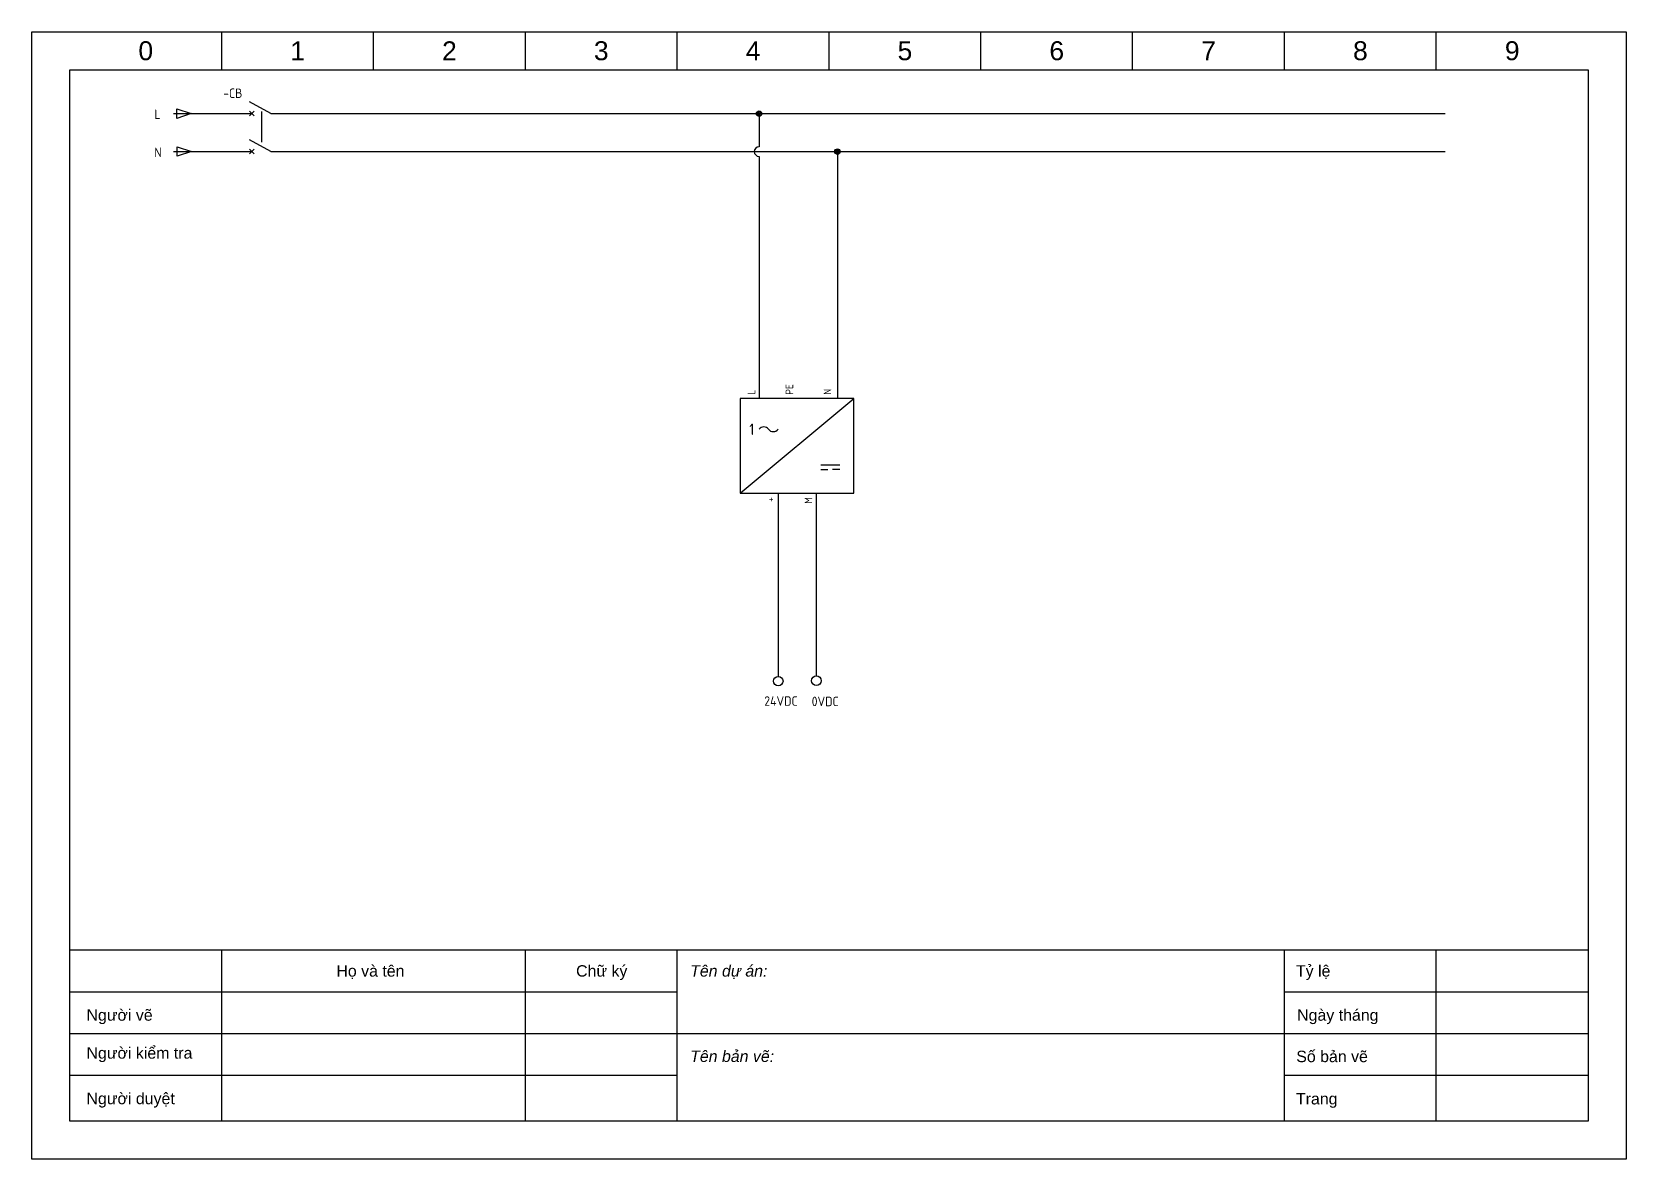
# Model space of a CAD drawing. Header units: inches. Extents: x 0 to 2631, y -6 to 297.
# Drawn here: x 1687.4 to 2107.4, y 0 to 297 of the extents above; entities that cross this region are included whole.
import ezdxf
from ezdxf.enums import TextEntityAlignment as Align

# ---------------------------------------------------------------- set-up
doc = ezdxf.new("R2010")
doc.units = ezdxf.units.IN
doc.header["$MEASUREMENT"] = 0
for name, color, linetype in [('DESC', 150, 'Continuous'), ('LINK', 9, 'Continuous'), ('SYMS', 7, 'Continuous'), ('TAGS', 150, 'Continuous'), ('TERMS', 123, 'Continuous')]:
    doc.layers.add(name, color=color, linetype=linetype)
doc.styles.get("Standard").update_dxf_attribs({"font": 'arial.ttf', "height": 3})
doc.styles.add('WD_IEC', font='ISOCP2.shx', dxfattribs={"width": 0.9, "height": 4})

# ---------------------------------------------------------------- blocks, each defined once
blk = doc.blocks.new('*U59')
blk.add_line((0, -5), (0, 5))
blk = doc.blocks.new('*U60')
at = {"color": 0, "linetype": 'ByBlock', "lineweight": -2, "transparency": 16777216}
blk.add_blockref('*U59', (0, 0), dxfattribs=at)
blk = doc.blocks.new('*U43')
blk.add_line((0, -5), (0, 5))
blk = doc.blocks.new('*U44')
at = {"color": 0, "linetype": 'ByBlock', "lineweight": -2, "transparency": 16777216}
blk.add_blockref('*U43', (0, 0), dxfattribs=at)
blk = doc.blocks.new('*U45')
blk.add_line((0, -5), (0, 5))
blk = doc.blocks.new('*U46')
at = {"color": 0, "linetype": 'ByBlock', "lineweight": -2, "transparency": 16777216}
blk.add_blockref('*U45', (0, 0), dxfattribs=at)
blk = doc.blocks.new('*U47')
blk.add_line((0, -5), (0, 5))
blk = doc.blocks.new('*U48')
at = {"color": 0, "linetype": 'ByBlock', "lineweight": -2, "transparency": 16777216}
blk.add_blockref('*U47', (0, 0), dxfattribs=at)
blk = doc.blocks.new('*U49')
blk.add_line((0, -5), (0, 5))
blk = doc.blocks.new('*U50')
at = {"color": 0, "linetype": 'ByBlock', "lineweight": -2, "transparency": 16777216}
blk.add_blockref('*U49', (0, 0), dxfattribs=at)
blk = doc.blocks.new('*U51')
blk.add_line((0, -5), (0, 5))
blk = doc.blocks.new('*U52')
at = {"color": 0, "linetype": 'ByBlock', "lineweight": -2, "transparency": 16777216}
blk.add_blockref('*U51', (0, 0), dxfattribs=at)
blk = doc.blocks.new('*U53')
blk.add_line((0, -5), (0, 5))
blk = doc.blocks.new('*U54')
at = {"color": 0, "linetype": 'ByBlock', "lineweight": -2, "transparency": 16777216}
blk.add_blockref('*U53', (0, 0), dxfattribs=at)
blk = doc.blocks.new('*U55')
blk.add_line((0, -5), (0, 5))
blk = doc.blocks.new('*U56')
at = {"color": 0, "linetype": 'ByBlock', "lineweight": -2, "transparency": 16777216}
blk.add_blockref('*U55', (0, 0), dxfattribs=at)
blk = doc.blocks.new('*U57')
blk.add_line((0, -5), (0, 5))
blk = doc.blocks.new('*U58')
at = {"color": 0, "linetype": 'ByBlock', "lineweight": -2, "transparency": 16777216}
blk.add_blockref('*U57', (0, 0), dxfattribs=at)
blk = doc.blocks.new('new block')
for p, q in [((10, 10), (10, 287)), ((10, 287), (410, 287)), ((410, 287), (410, 10)), ((410, 55.02), (10, 55.02)), ((50, 10), (50, 55.02)), ((130, 10), (130, 55.02)), ((170, 10), (170, 55.02)), ((330, 10), (330, 55.02)), ((370, 10), (370, 55.02)), ((170, 44.01), (10, 44.01)), ((410, 44.01), (330, 44.01)), ((410, 33.01), (10, 33.01)), ((170, 22), (10, 22)), ((410, 22), (330, 22)), ((410, 10), (10, 10))]:
    blk.add_line(p, q)
blk.add_lwpolyline([(0, 0), (0, 297), (420, 297), (420, 0), (0, 0)], close=True)
for name, p in [('*U60', (50, 292)), ('*U44', (90, 292)), ('*U46', (130, 292)), ('*U48', (170, 292)), ('*U50', (210, 292)), ('*U52', (250, 292)), ('*U54', (290, 292)), ('*U56', (330, 292)), ('*U58', (370, 292))]:
    blk.add_blockref(name, p)
for s, width, gutter_width, heights, insert, char_height, attachment_point in [('{\\fArial|b0|i0|c163|p34;0}', 18.0473, 25, [0], (30, 292), 5, 5), ('{\\fArial|b0|i0|c163|p34;1 }', 18.0473, 25, [0], (70, 292), 5, 5), ('{\\fArial|b0|i0|c163|p34;2 }', 18.0473, 25, [0], (110, 292), 5, 5), ('{\\fArial|b0|i0|c163|p34;3 }', 18.0473, 25, [0], (150, 292), 5, 5), ('{\\fArial|b0|i0|c163|p34;4 }', 18.0473, 25, [0], (190, 292), 5, 5), ('{\\fArial|b0|i0|c163|p34;5 }', 18.0473, 25, [0], (230, 292), 5, 5), ('{\\fArial|b0|i0|c163|p34;6 }', 18.0473, 25, [0], (270, 292), 5, 5), ('{\\fArial|b0|i0|c163|p34;7  }', 18.0473, 25, [0], (310, 292), 5, 5), ('{\\fArial|b0|i0|c163|p34;8 }', 18.0473, 25, [0], (350, 292), 5, 5), ('{\\fArial|b0|i0|c163|p34;9 }', 18.0473, 25, [0], (390, 292), 5, 5), ('{\\fArial|b0|i0|c163|p34;Họ và tên }', 19.3697, 15, [3], (80.22, 51.09), 3, 1), ('{\\fArial|b0|i0|c163|p34;Chữ ký }', 19.3697, 15, [3], (143.37, 51.09), 3, 1), ('{\\fArial|b0|i1|c163|p34;Tên dự án: \\fArial|b0|i0|c163|p34;  }', 21.9021, 15, [3], (173.42, 51.09), 3, 1), ('{\\fArial|b0|i0|c163|p34;Tỷ lệ }', 13.2781, 15, [3], (333.02, 51.09), 3, 1), ('{\\fArial|b0|i0|c163|p34;Người vẽ}', 19.3697, 15, [3], (14.39, 39.47), 3, 1), ('\\pxt6;{\\fArial|b0|i0|c163|p34;Ngày tháng }', 27.7555, 0, [3], (333.33, 39.46), 3, 1), ('{\\fArial|b0|i0|c163|p34;Người kiểm tra }', 31.6874, 15, [3], (14.39, 29.47), 3, 1), ('{\\fArial|b0|i1|c163|p34;Tên bản vẽ: \\fArial|b0|i0|c163|p34; }', 23.6205, 15, [3], (173.42, 28.6), 3, 1), ('{\\fArial|b0|i0|c163|p34;Số bản vẽ   }', 19.3697, 15, [3], (333.1, 28.55), 3, 1), ('{\\fArial|b0|i0|c163|p34;Người duyệt  }', 31.6874, 15, [3], (14.39, 17.47), 3, 1), ('{\\fArial|b0|i0|c163|p34;Trang }', 19.3697, 15, [3], (333.02, 17.41), 3, 1)]:
    blk.add_mtext_dynamic_manual_height_columns(s, width=width, gutter_width=gutter_width, heights=heights, dxfattribs=dict(insert=insert, char_height=char_height, attachment_point=attachment_point))
for tag, p in [('TYLE', (376.15, 46.38)), ('TEN_DU_AN', (224.58, 39.14)), ('NGUOI_VE', (62.36, 36.05)), ('DATE', (376.55, 36.05)), ('NGUOI_KIEMTRA', (62.36, 24.96)), ('SHEET', (376.29, 25.51)), ('TEN_BAN_VE', (224.81, 17.27)), ('SHEET_MAX', (376.25, 14.77)), ('NGUOI_DUYET', (62.36, 13.48))]:
    blk.add_attdef(tag, p, '', height=3)
at = {"flags": 9}
blk.add_attdef('WD_TB', (0, 0), '', height=3, dxfattribs=at)
blk = doc.blocks.new('HA1S3')
blk.add_lwpolyline([(-3.75, 0), (0, 1.25), (0, -1.25)], close=True)
at = {"style": 'WD_IEC'}
blk.add_attdef('XREF', text='', height=2.5, dxfattribs=at).set_placement((-5, 0), align=Align.MIDDLE_RIGHT)
at = {"style": 'WD_IEC', "flags": 1}
blk.add_attdef('SIGCODE', text='', height=1, dxfattribs=at).set_placement((-2.5, 1.8), align=Align.RIGHT)
at = {"style": 'WD_IEC'}
for tag, p, height, flags in [('X1TERM01', (0, 0), 0.32, 1), ('WIRENO', (1.25, 1), 2.5, 8)]:
    blk.add_attdef(tag, p, '', height=height, dxfattribs=dict(at, flags=flags))
blk.add_attdef('DESC1', text='', height=2.5, dxfattribs=at).set_placement((1.25, -1), align=Align.TOP_LEFT)
blk = doc.blocks.new('HCB1')
for p, q in [((-7.5, 0), (-2.5, 0)), ((2.5, 0), (-3.12, 3.12)), ((-1.88, -0.62), (-3.12, 0.62)), ((-1.88, 0.62), (-3.12, -0.62)), ((2.5, 0), (7.5, 0))]:
    blk.add_line(p, q)
at = {"style": 'WD_IEC'}
for tag, p in [('INST', (-5, 11.12)), ('LOC', (-5, 7.62)), ('TAG1', (-5, 4.12)), ('DESC2', (-5, -14.75)), ('DESC1', (-5, -11.25)), ('DESC3', (-5, -18.25))]:
    blk.add_attdef(tag, text='', height=2.5, dxfattribs=at).set_placement(p, align=Align.RIGHT)
for tag, p, height, flags in [('MFG', (4.92, 12.12), 1.5, 9), ('CAT', (4.92, 9.62), 1.5, 9), ('X4TERM01', (-7.5, 0), 0.32, 1), ('TERM01', (-7.5, 1), 2, 8), ('X2LINK', (0, 2.46), 0.32, 1), ('X8LINK', (0, 0.55), 0.32, 1), ('X1TERM02', (7.5, 0), 0.32, 1), ('ASSYCODE', (12.25, -2.75), 1, 1), ('FAMILY', (12.25, -4.25), 1, 1), ('CATDESC', (12.25, -5.75), 1, 1), ('CONTACT', (12.5, -7.5), 1, 1), ('COMMON', (13.75, -8.75), 1, 1)]:
    blk.add_attdef(tag, p, '', height=height, dxfattribs=dict(at, flags=flags))
at = {"style": 'WD_IEC', "flags": 8}
blk.add_attdef('TERM02', text='', height=2, dxfattribs=at).set_placement((7.5, 1), align=Align.RIGHT)
at = {"lineweight": 15, "style": 'WD_IEC'}
for tag, p in [('RATING1', (-5, -3.75)), ('XREF', (-5, -7.5))]:
    blk.add_attdef(tag, text='', height=2.5, dxfattribs=at).set_placement(p, align=Align.RIGHT)
blk = doc.blocks.new('HCB2')
for p, q in [((-7.5, 0), (-2.5, 0)), ((2.5, 0), (-3.12, 3.12)), ((-1.88, -0.62), (-3.12, 0.62)), ((-1.88, 0.62), (-3.12, -0.62)), ((2.5, 0), (7.5, 0))]:
    blk.add_line(p, q)
at = {"style": 'WD_IEC'}
for tag, p in [('INST', (-5, 11.12)), ('LOC', (-5, 7.62)), ('TAG2', (-5, 4.12)), ('DESC1', (-5, -13.75)), ('DESC2', (-5, -17.25)), ('DESC3', (-5, -20.75))]:
    blk.add_attdef(tag, text='', height=2.5, dxfattribs=at).set_placement(p, align=Align.RIGHT)
for tag, p, height, flags in [('TERM01', (-8, 1), 2, 8), ('X4TERM01', (-7.5, 0), 0.32, 1), ('X2LINK', (0, 2.46), 0.32, 1), ('X8LINK', (0, 0.55), 0.32, 1), ('X1TERM02', (7.5, 0), 0.32, 1), ('FAMILY', (12.25, -4.25), 1, 1), ('CONTACT', (12.5, -7.5), 1, 1)]:
    blk.add_attdef(tag, p, '', height=height, dxfattribs=dict(at, flags=flags))
at = {"style": 'WD_IEC', "flags": 8}
blk.add_attdef('TERM02', text='', height=2, dxfattribs=at).set_placement((8, 1), align=Align.RIGHT)
at = {"lineweight": 15, "style": 'WD_IEC', "flags": 1}
blk.add_attdef('RATING1', text='', height=2.5, dxfattribs=at).set_placement((-5, -6.25), align=Align.RIGHT)
at = {"lineweight": 15, "style": 'WD_IEC'}
blk.add_attdef('XREF', text='', height=2.5, dxfattribs=at).set_placement((-5, -10), align=Align.RIGHT)
blk = doc.blocks.new('VPW1_1PH')
for p, q in [((-5, -25), (25, 0)), ((16.25, -17.5), (21.25, -17.5)), ((16.25, -18.75), (18.125, -18.75)), ((21.25, -18.75), (19.375, -18.75))]:
    blk.add_line(p, q)
blk.add_lwpolyline([(-5, 0), (-5, -25), (25, -25), (25, 0)], close=True)
for centre, start, end in [((1.25, -9.0625), 36.869898, 143.130102), ((3.75, -7.1875), 216.869898, 323.130102)]:
    blk.add_arc(centre, 1.5625, start, end)
at = {"style": 'WD_IEC'}
blk.add_text('1', height=3, dxfattribs=at).set_placement((-1.25, -8.125), align=Align.MIDDLE_RIGHT)
for tag, p in [('TERM01', (-1, 1)), ('TERM02', (9, 1)), ('TERM03', (19, 1))]:
    blk.add_attdef(tag, p, '', height=2, rotation=90, dxfattribs=at)
for tag, p in [('INST', (-7.5, 2.5)), ('LOC', (-7.5, -1)), ('TAG1', (-7.5, -4.5)), ('RATING1', (-7.5, -9)), ('XREF', (-7.5, -13)), ('DESC1', (-7.5, -16.85)), ('DESC2', (-7.5, -20.35)), ('DESC3', (-7.5, -23.85))]:
    blk.add_attdef(tag, text='', height=2.5, dxfattribs=at).set_placement(p, align=Align.RIGHT)
at = {"style": 'WD_IEC', "flags": 1}
for tag, p, height in [('X2TERM01', (0, 0), 0.32), ('X2TERM02', (10, 0), 0.32), ('X2TERM03', (20, 0), 0.32), ('MFG', (27.75, -1), 1.5), ('CAT', (27.75, -3.5), 1.5), ('ASSYCODE', (26, -21.5), 1), ('X8TERM04', (5, -25), 0.32), ('X8TERM05', (15, -25), 0.32), ('FAMILY', (26, -23), 1), ('CATDESC', (26, -24.5), 1)]:
    blk.add_attdef(tag, p, '', height=height, dxfattribs=at)
at = {"style": 'WD_IEC'}
for tag, p in [('TERM04', (4, -26)), ('TERM05', (14, -26))]:
    blk.add_attdef(tag, text='', height=2, rotation=90, dxfattribs=at).set_placement(p, align=Align.RIGHT)
blk = doc.blocks.new('WDDOT')
for radius in [0.72, 0.449, 0.223]:
    blk.add_circle((0, 0), radius)
blk = doc.blocks.new('VT0_02')
blk.add_circle((0, 0), 1.25)
at = {"style": 'WD_IEC'}
blk.add_attdef('TAG1', text='', height=2.5, dxfattribs=at).set_placement((-0.5, 1.75), align=Align.RIGHT)
at = {"style": 'WD_IEC', "flags": 1}
for tag, p in [('X4TERM01', (-1.25, 0)), ('X2TERM01', (0, 1.25)), ('X1TERM01', (1.25, 0)), ('X8TERM01', (0, -1.25))]:
    blk.add_attdef(tag, p, '', height=0.32, dxfattribs=at)

msp = doc.modelspace()

# ---------------------------------------------------------------- linework, layer by layer
for p, q in [((1724.69, 275.46), (1740.34, 275.46)), ((1724.69, 275.46), (1740.34, 275.46)), ((1755.34, 275.46), (2059.72, 275.46)), ((1755.34, 275.46), (2059.72, 275.46)), ((1878.96, 275.46), (1878.96, 266.73)), ((1878.96, 275.46), (1878.96, 266.73)), ((1724.69, 265.46), (1740.34, 265.46)), ((1724.69, 265.46), (1740.34, 265.46)), ((1755.34, 265.46), (2059.72, 265.46)), ((1755.34, 265.46), (2059.72, 265.46)), ((1899.6, 265.46), (1899.6, 200.42)), ((1899.6, 265.46), (1899.6, 200.42)), ((1878.96, 264.19), (1878.96, 200.42)), ((1878.96, 264.19), (1878.96, 200.42)), ((1883.96, 175.42), (1883.96, 127.2)), ((1883.96, 175.42), (1883.96, 127.2)), ((1893.96, 175.42), (1893.96, 127.31)), ((1893.96, 175.42), (1893.96, 127.31))]:
    msp.add_line(p, q)
msp.add_arc((1878.96, 265.46), 1.27, 90, 270)
msp.add_arc((1878.96, 265.46), 1.27, 90, 270)
at = {"layer": 'LINK'}
msp.add_lwpolyline([(1747.84, 276.01), (1747.84, 267.92)], dxfattribs=at)
msp.add_lwpolyline([(1747.84, 276.01), (1747.84, 267.92)], dxfattribs=at)

# ---------------------------------------------------------------- block references
msp.add_blockref('new block', (1687.38, 0))
msp.add_blockref('new block', (1687.38, 0))
at = {"layer": 'SYMS'}
ref = msp.add_blockref('HCB1', (1747.84, 275.46), dxfattribs=at)
ref.add_attrib('TAG1', '-CB', dxfattribs={"layer": 'TAGS', "height": 2.5, "style": 'WD_IEC'}).set_placement((1742.84, 279.58), align=Align.RIGHT)
ref = msp.add_blockref('HCB1', (1747.84, 275.46), dxfattribs=at)
ref.add_attrib('TAG1', '-CB', dxfattribs={"layer": 'TAGS', "height": 2.5, "style": 'WD_IEC'}).set_placement((1742.84, 279.58), align=Align.RIGHT)
ref = msp.add_blockref('HA1S3', (1725.56, 275.46), dxfattribs=dict(at, rotation=180))
ref.add_attrib('DESC1', 'L', dxfattribs={"layer": 'DESC', "height": 2.5, "style": 'WD_IEC'}).set_placement((1719.65, 276.56), align=Align.TOP_LEFT)
ref = msp.add_blockref('HA1S3', (1725.56, 275.46), dxfattribs=dict(at, rotation=180))
ref.add_attrib('DESC1', 'L', dxfattribs={"layer": 'DESC', "height": 2.5, "style": 'WD_IEC'}).set_placement((1719.65, 276.56), align=Align.TOP_LEFT)
for name, p in [('WDDOT', (1878.96, 275.46)), ('WDDOT', (1878.96, 275.46)), ('HCB2', (1747.84, 265.46)), ('HCB2', (1747.84, 265.46)), ('WDDOT', (1899.6, 265.46)), ('WDDOT', (1899.6, 265.46))]:
    msp.add_blockref(name, p, dxfattribs=at)
ref = msp.add_blockref('HA1S3', (1725.65, 265.46), dxfattribs=dict(at, rotation=180))
ref.add_attrib('DESC1', 'N', dxfattribs={"layer": 'DESC', "height": 2.5, "style": 'WD_IEC'}).set_placement((1719.62, 266.54), align=Align.TOP_LEFT)
ref = msp.add_blockref('HA1S3', (1725.65, 265.46), dxfattribs=dict(at, rotation=180))
ref.add_attrib('DESC1', 'N', dxfattribs={"layer": 'DESC', "height": 2.5, "style": 'WD_IEC'}).set_placement((1719.62, 266.54), align=Align.TOP_LEFT)
ref = msp.add_blockref('VPW1_1PH', (1878.96, 200.42), dxfattribs=at)
ref.add_attrib('TERM05', 'M', dxfattribs={"layer": 'TERMS', "height": 2, "rotation": 90, "style": 'WD_IEC'}).set_placement((1892.96, 174.42), align=Align.RIGHT)
ref.add_attrib('TERM04', '+', dxfattribs={"layer": 'TERMS', "height": 2, "rotation": 90, "style": 'WD_IEC'}).set_placement((1882.96, 174.42), align=Align.RIGHT)
ref.add_attrib('TERM03', 'N', (1897.96, 201.42), dxfattribs={"layer": 'TERMS', "height": 2, "rotation": 90, "style": 'WD_IEC'})
ref.add_attrib('TERM02', 'PE', (1887.96, 201.42), dxfattribs={"layer": 'TERMS', "height": 2, "rotation": 90, "style": 'WD_IEC'})
ref.add_attrib('TERM01', 'L', (1877.96, 201.42), dxfattribs={"layer": 'TERMS', "height": 2, "rotation": 90, "style": 'WD_IEC'})
ref = msp.add_blockref('VPW1_1PH', (1878.96, 200.42), dxfattribs=at)
ref.add_attrib('TERM05', 'M', dxfattribs={"layer": 'TERMS', "height": 2, "rotation": 90, "style": 'WD_IEC'}).set_placement((1892.96, 174.42), align=Align.RIGHT)
ref.add_attrib('TERM04', '+', dxfattribs={"layer": 'TERMS', "height": 2, "rotation": 90, "style": 'WD_IEC'}).set_placement((1882.96, 174.42), align=Align.RIGHT)
ref.add_attrib('TERM03', 'N', (1897.96, 201.42), dxfattribs={"layer": 'TERMS', "height": 2, "rotation": 90, "style": 'WD_IEC'})
ref.add_attrib('TERM02', 'PE', (1887.96, 201.42), dxfattribs={"layer": 'TERMS', "height": 2, "rotation": 90, "style": 'WD_IEC'})
ref.add_attrib('TERM01', 'L', (1877.96, 201.42), dxfattribs={"layer": 'TERMS', "height": 2, "rotation": 90, "style": 'WD_IEC'})
ref = msp.add_blockref('VT0_02', (1884.02, 125.95), dxfattribs=at)
ref.add_attrib('TAG1', '24VDC', dxfattribs={"layer": 'TAGS', "height": 2.5, "style": 'WD_IEC'}).set_placement((1889.12, 119.44), align=Align.RIGHT)
ref = msp.add_blockref('VT0_02', (1884.02, 125.95), dxfattribs=at)
ref.add_attrib('TAG1', '24VDC', dxfattribs={"layer": 'TAGS', "height": 2.5, "style": 'WD_IEC'}).set_placement((1889.12, 119.44), align=Align.RIGHT)
ref = msp.add_blockref('VT0_02', (1894.05, 126.06), dxfattribs=at)
ref.add_attrib('TAG1', '0VDC', dxfattribs={"layer": 'TAGS', "height": 2.5, "style": 'WD_IEC'}).set_placement((1899.92, 119.34), align=Align.RIGHT)
ref = msp.add_blockref('VT0_02', (1894.05, 126.06), dxfattribs=at)
ref.add_attrib('TAG1', '0VDC', dxfattribs={"layer": 'TAGS', "height": 2.5, "style": 'WD_IEC'}).set_placement((1899.92, 119.34), align=Align.RIGHT)

doc.saveas('drawing.dxf')
